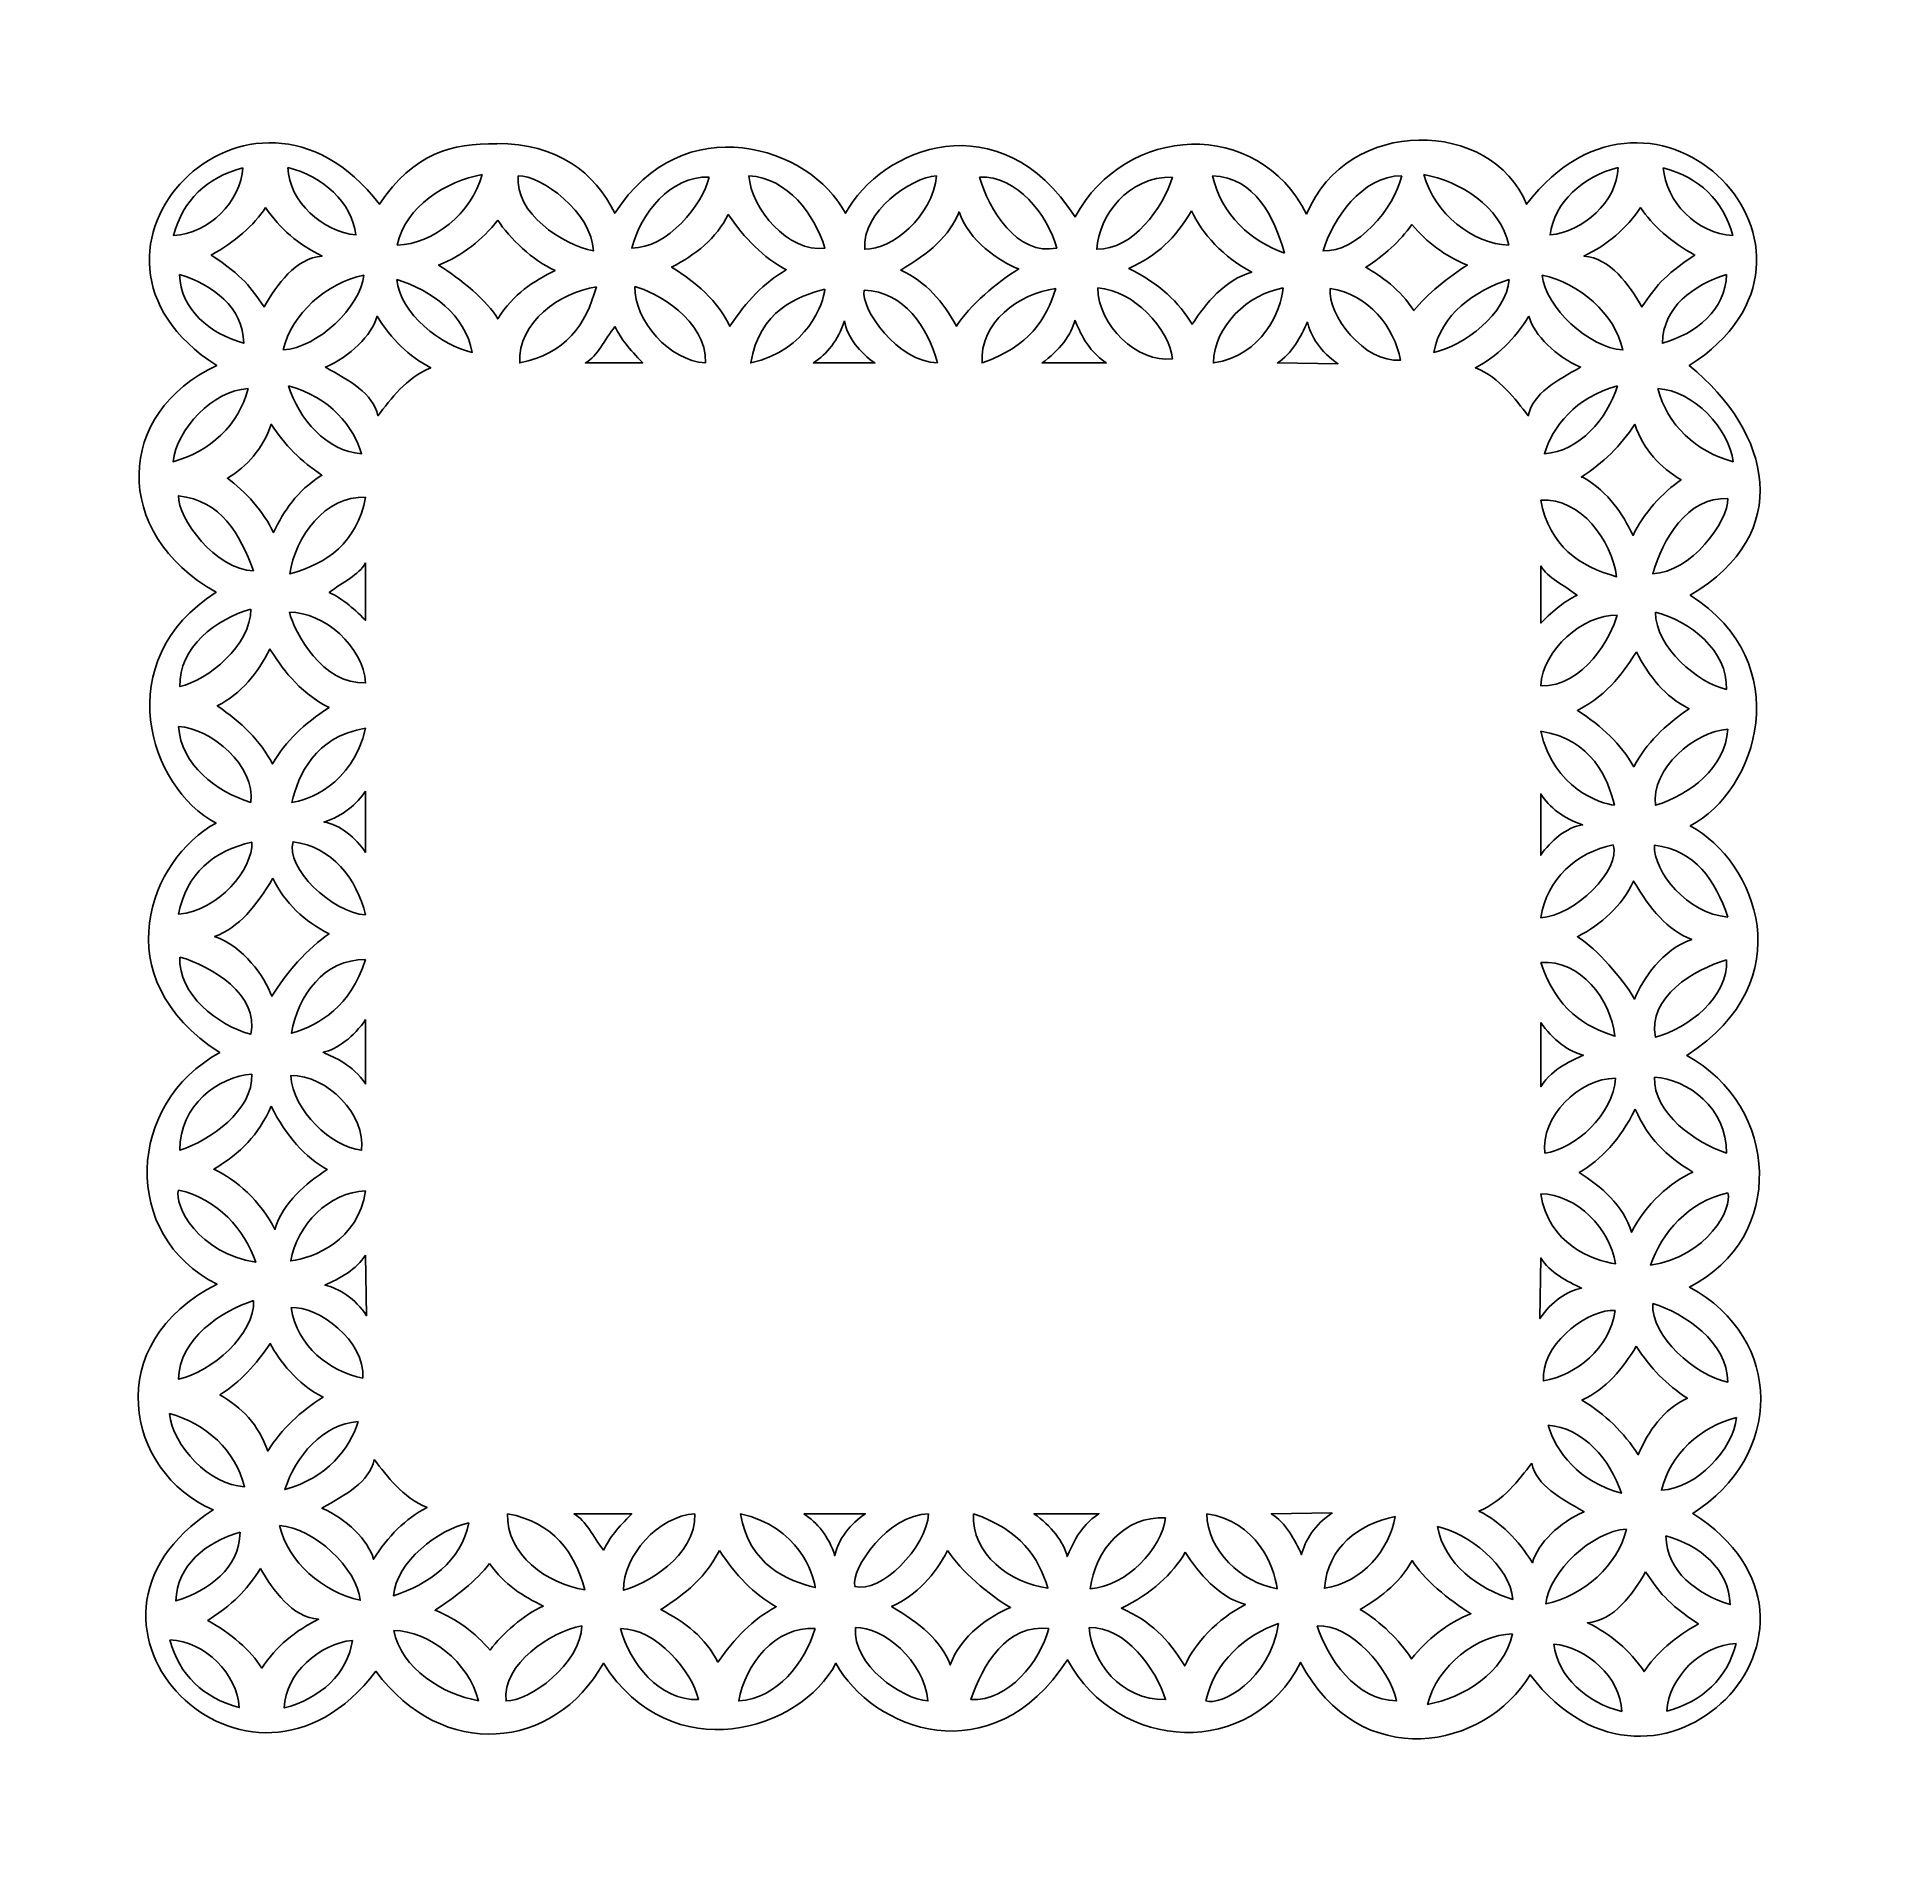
# Model space of a CAD drawing. Header units: centimetres. Extents: x -2.59 to 6.45, y -3.4 to 5.5.
import ezdxf

# ---------------------------------------------------------------- set-up
doc = ezdxf.new("R2010")
doc.units = ezdxf.units.CM
doc.header["$MEASUREMENT"] = 0
doc.layers.add('Layer 1', color=7, linetype='Continuous')

msp = doc.modelspace()

# ---------------------------------------------------------------- linework, layer by layer
at = {"layer": 'Layer 1', "color": 212}
for points, knots in [([(3.67033, 4.62652), (3.42943, 5.10489), (2.7777, 5.072), (2.52849, 4.61329), (2.52849, 4.61329), (2.15888, 5.18806), (1.57246, 4.95667), (1.39657, 4.63065), (1.39657, 4.63065), (1.22203, 4.96397), (0.59424, 5.15796), (0.25886, 4.63065), (0.25886, 4.63065), (0.16307, 4.83197), (-0.02603, 4.97539), (-0.32322, 4.97461), (-0.32322, 4.97461), (-0.32321, 4.97405), (-0.32323, 4.97352), (-0.32322, 4.97296), (-0.32322, 4.97296), (-0.54544, 4.97556), (-0.73247, 4.92834), (-0.902, 4.6753), (-0.902, 4.6753), (-1.53024, 5.50171), (-2.57469, 4.43744), (-1.70402, 3.8799), (-1.70402, 3.8799), (-2.20301, 3.64926), (-2.22611, 3.05469), (-1.70733, 2.76204), (-1.70733, 2.76204), (-2.23464, 2.42666), (-2.04065, 1.79887), (-1.70733, 1.62433), (-1.70733, 1.62433), (-2.03335, 1.44844), (-2.26391, 0.86202), (-1.68914, 0.49241), (-1.68914, 0.49241), (-2.14785, 0.2432), (-2.18074, -0.40853), (-1.70237, -0.64943), (-1.70237, -0.64943), (-2.27892, -0.93827), (-2.15491, -1.57613), (-1.72139, -1.76233), (-1.72139, -1.76233), (-2.59206, -2.31988), (-1.54761, -3.38415), (-0.91937, -2.55773), (-0.91937, -2.55773), (-0.59066, -3.00242), (-0.04172, -2.9514), (0.20263, -2.51887), (0.20263, -2.51887), (0.54061, -3.04619), (1.17354, -2.85219), (1.34943, -2.51887), (1.34943, -2.51887), (1.52668, -2.84489), (2.11797, -3.07628), (2.49045, -2.50151), (2.49045, -2.50151), (2.74159, -2.96022), (3.39779, -2.99311), (3.64056, -2.51474), (3.64056, -2.51474), (3.93094, -3.06627), (4.55399, -2.94489), (4.77248, -2.5751), (4.77248, -2.5751), (5.40072, -3.40151), (6.44517, -2.33724), (5.5745, -1.7797), (5.5745, -1.7797), (6.01831, -1.49919), (6.02976, -0.92029), (5.55796, -0.66349), (5.55796, -0.66349), (6.03633, -0.42259), (6.00344, 0.22914), (5.54473, 0.47835), (5.54473, 0.47835), (6.1195, 0.84796), (5.88811, 1.43438), (5.56209, 1.61027), (5.56209, 1.61027), (5.89541, 1.78481), (6.0894, 2.4126), (5.56209, 2.74798), (5.56209, 2.74798), (6.07896, 3.05274), (5.96185, 3.54984), (5.55713, 3.8799), (5.55713, 3.8799), (6.4278, 4.43745), (5.38335, 5.50172), (4.75511, 4.6753), (4.75511, 4.6753), (4.58454, 5.09783), (3.87056, 5.11382), (3.67032, 4.62652), (3.67032, 4.62652), (3.67032, 4.62652), (3.67033, 4.62652), (3.67033, 4.62652)], [0, 0, 0, 0, 0.0357143, 0.0357143, 0.0357143, 0.0357143, 0.0714286, 0.0714286, 0.0714286, 0.0714286, 0.1071429, 0.1071429, 0.1071429, 0.1071429, 0.1428571, 0.1428571, 0.1428571, 0.1428571, 0.1785714, 0.1785714, 0.1785714, 0.1785714, 0.2142857, 0.2142857, 0.2142857, 0.2142857, 0.25, 0.25, 0.25, 0.25, 0.2857143, 0.2857143, 0.2857143, 0.2857143, 0.3214286, 0.3214286, 0.3214286, 0.3214286, 0.3571429, 0.3571429, 0.3571429, 0.3571429, 0.3928571, 0.3928571, 0.3928571, 0.3928571, 0.4285714, 0.4285714, 0.4285714, 0.4285714, 0.4642857, 0.4642857, 0.4642857, 0.4642857, 0.5, 0.5, 0.5, 0.5, 0.5357143, 0.5357143, 0.5357143, 0.5357143, 0.5714286, 0.5714286, 0.5714286, 0.5714286, 0.6071429, 0.6071429, 0.6071429, 0.6071429, 0.6428571, 0.6428571, 0.6428571, 0.6428571, 0.6785714, 0.6785714, 0.6785714, 0.6785714, 0.7142857, 0.7142857, 0.7142857, 0.7142857, 0.75, 0.75, 0.75, 0.75, 0.7857143, 0.7857143, 0.7857143, 0.7857143, 0.8214286, 0.8214286, 0.8214286, 0.8214286, 0.8571429, 0.8571429, 0.8571429, 0.8571429, 0.8928571, 0.8928571, 0.8928571, 0.8928571, 0.9285714, 0.9285714, 0.9285714, 0.9285714, 1, 1, 1, 1]), ([(-1.57504, 4.85555), (-1.58615, 4.68968), (-1.74158, 4.52935), (-1.91734, 4.52151), (-1.91734, 4.52151), (-1.87007, 4.6971), (-1.75389, 4.80617), (-1.57504, 4.85555)], [0, 0, 0, 0, 0.3333333, 0.3333333, 0.3333333, 0.3333333, 1, 1, 1, 1]), ([(-1.35345, 4.85637), (-1.17907, 4.81302), (-1.03828, 4.68523), (-1.01776, 4.52399), (-1.01776, 4.52399), (-1.17969, 4.54033), (-1.34839, 4.68632), (-1.35345, 4.85637)], [0, 0, 0, 0, 0.3333333, 0.3333333, 0.3333333, 0.3333333, 1, 1, 1, 1]), ([(-0.39599, 4.82165), (-0.44476, 4.63041), (-0.63877, 4.47823), (-0.81353, 4.47438), (-0.81353, 4.47438), (-0.77605, 4.66392), (-0.57165, 4.79004), (-0.39599, 4.82165)], [0, 0, 0, 0, 0.3333333, 0.3333333, 0.3333333, 0.3333333, 1, 1, 1, 1]), ([(-0.2174, 4.81586), (-0.10652, 4.8206), (0.14838, 4.63335), (0.15302, 4.44544), (0.15302, 4.44544), (0.00087, 4.47585), (-0.23739, 4.63267), (-0.2174, 4.81586)], [0, 0, 0, 0, 0.3333333, 0.3333333, 0.3333333, 0.3333333, 1, 1, 1, 1]), ([(0.72353, 4.80925), (0.69401, 4.67229), (0.51721, 4.4576), (0.34237, 4.4595), (0.34237, 4.4595), (0.38769, 4.62828), (0.5317, 4.81624), (0.72353, 4.80925)], [0, 0, 0, 0, 0.3333333, 0.3333333, 0.3333333, 0.3333333, 1, 1, 1, 1]), ([(0.92031, 4.81586), (1.1119, 4.80294), (1.24134, 4.62944), (1.29486, 4.4595), (1.29486, 4.4595), (1.1164, 4.43388), (0.92912, 4.65522), (0.92031, 4.81586)], [0, 0, 0, 0, 0.3333333, 0.3333333, 0.3333333, 0.3333333, 1, 1, 1, 1]), ([(1.84553, 4.81586), (1.82636, 4.61557), (1.62443, 4.44974), (1.49165, 4.45371), (1.49165, 4.45371), (1.47674, 4.63955), (1.7189, 4.80678), (1.84553, 4.81586)], [0, 0, 0, 0, 0.3333333, 0.3333333, 0.3333333, 0.3333333, 1, 1, 1, 1]), ([(2.0572, 4.80925), (2.24181, 4.81875), (2.3935, 4.6217), (2.43836, 4.4595), (2.43836, 4.4595), (2.24235, 4.418), (2.10275, 4.65186), (2.0572, 4.80925)], [0, 0, 0, 0, 0.3333333, 0.3333333, 0.3333333, 0.3333333, 1, 1, 1, 1]), ([(3.0097, 4.80925), (2.96174, 4.65895), (2.81401, 4.4492), (2.63515, 4.45372), (2.63515, 4.45372), (2.64645, 4.61917), (2.78861, 4.81253), (3.0097, 4.80925)], [0, 0, 0, 0, 0.3333333, 0.3333333, 0.3333333, 0.3333333, 1, 1, 1, 1]), ([(3.56201, 4.4347), (3.40228, 4.48805), (3.24828, 4.62412), (3.20648, 4.81587), (3.20648, 4.81587), (3.41748, 4.80696), (3.5088, 4.61378), (3.56201, 4.4347)], [0, 0, 0, 0, 0.3333333, 0.3333333, 0.3333333, 0.3333333, 1, 1, 1, 1]), ([(4.13914, 4.81586), (4.10355, 4.65332), (3.9157, 4.43791), (3.75136, 4.44544), (3.75136, 4.44544), (3.80075, 4.60247), (3.93995, 4.81344), (4.13914, 4.81586)], [0, 0, 0, 0, 0.3333333, 0.3333333, 0.3333333, 0.3333333, 1, 1, 1, 1]), ([(4.2491, 4.82165), (4.42476, 4.79005), (4.62916, 4.66392), (4.66665, 4.47438), (4.66665, 4.47438), (4.49188, 4.47822), (4.29788, 4.63041), (4.2491, 4.82165)], [0, 0, 0, 0, 0.3333333, 0.3333333, 0.3333333, 0.3333333, 1, 1, 1, 1]), ([(5.20656, 4.85637), (5.2015, 4.68631), (5.0328, 4.54033), (4.87087, 4.52399), (4.87087, 4.52399), (4.89139, 4.68524), (5.03218, 4.81303), (5.20656, 4.85637)], [0, 0, 0, 0, 0.3333333, 0.3333333, 0.3333333, 0.3333333, 1, 1, 1, 1]), ([(5.42898, 4.85555), (5.60784, 4.80618), (5.72402, 4.6971), (5.77128, 4.52151), (5.77128, 4.52151), (5.59551, 4.52934), (5.44009, 4.68967), (5.42898, 4.85555)], [0, 0, 0, 0, 0.3333333, 0.3333333, 0.3333333, 0.3333333, 1, 1, 1, 1]), ([(-1.46342, 4.65959), (-1.39319, 4.55345), (-1.30036, 4.47643), (-1.18478, 4.41981), (-1.18478, 4.41981), (-1.314, 4.41118), (-1.40859, 4.27723), (-1.47086, 4.16928), (-1.47086, 4.16928), (-1.5375, 4.26597), (-1.57185, 4.31952), (-1.73131, 4.42477), (-1.73131, 4.42477), (-1.61722, 4.48734), (-1.51824, 4.57233), (-1.46342, 4.65959)], [0, 0, 0, 0, 0.2, 0.2, 0.2, 0.2, 0.4, 0.4, 0.4, 0.4, 0.6, 0.6, 0.6, 0.6, 1, 1, 1, 1]), ([(0.81861, 4.62486), (0.89868, 4.50685), (0.99095, 4.41281), (1.10469, 4.35201), (1.10469, 4.35201), (0.99018, 4.28529), (0.90952, 4.19945), (0.82688, 4.0742), (0.82688, 4.0742), (0.7462, 4.23198), (0.62392, 4.30965), (0.53915, 4.36524), (0.53915, 4.36524), (0.65752, 4.42657), (0.75891, 4.50487), (0.81862, 4.62486), (0.81862, 4.62486), (0.81862, 4.62486), (0.81861, 4.62486), (0.81861, 4.62486)], [0, 0, 0, 0, 0.1666667, 0.1666667, 0.1666667, 0.1666667, 0.3333333, 0.3333333, 0.3333333, 0.3333333, 0.5, 0.5, 0.5, 0.5, 0.6666667, 0.6666667, 0.6666667, 0.6666667, 1, 1, 1, 1]), ([(1.95632, 4.63809), (2.00536, 4.49428), (2.15291, 4.39408), (2.25067, 4.35614), (2.25067, 4.35614), (2.14709, 4.29463), (2.00568, 4.17336), (1.94309, 4.07419), (1.94309, 4.07419), (1.8796, 4.19475), (1.79453, 4.29197), (1.66858, 4.35118), (1.66858, 4.35118), (1.80726, 4.43392), (1.91004, 4.51623), (1.95631, 4.63809), (1.95631, 4.63809), (1.95631, 4.63809), (1.95632, 4.63809), (1.95632, 4.63809)], [0, 0, 0, 0, 0.1666667, 0.1666667, 0.1666667, 0.1666667, 0.3333333, 0.3333333, 0.3333333, 0.3333333, 0.5, 0.5, 0.5, 0.5, 0.6666667, 0.6666667, 0.6666667, 0.6666667, 1, 1, 1, 1]), ([(3.10313, 4.64306), (3.15099, 4.53445), (3.26229, 4.41022), (3.39996, 4.34127), (3.39996, 4.34127), (3.26756, 4.30207), (3.17277, 4.18768), (3.10561, 4.0833), (3.10561, 4.0833), (3.04326, 4.19073), (2.94228, 4.28579), (2.79307, 4.35863), (2.79307, 4.35863), (2.93833, 4.42523), (3.01934, 4.50623), (3.10313, 4.64306)], [0, 0, 0, 0, 0.2, 0.2, 0.2, 0.2, 0.4, 0.4, 0.4, 0.4, 0.6, 0.6, 0.6, 0.6, 1, 1, 1, 1]), ([(5.31736, 4.65959), (5.37218, 4.57233), (5.47034, 4.48734), (5.58443, 4.42477), (5.58443, 4.42477), (5.42497, 4.31952), (5.39062, 4.26597), (5.32398, 4.16928), (5.32398, 4.16928), (5.26171, 4.27723), (5.16712, 4.41118), (5.0379, 4.41981), (5.0379, 4.41981), (5.15348, 4.47642), (5.24714, 4.55345), (5.31737, 4.65959), (5.31737, 4.65959), (5.31737, 4.65959), (5.31736, 4.65959), (5.31736, 4.65959)], [0, 0, 0, 0, 0.1666667, 0.1666667, 0.1666667, 0.1666667, 0.3333333, 0.3333333, 0.3333333, 0.3333333, 0.5, 0.5, 0.5, 0.5, 0.6666667, 0.6666667, 0.6666667, 0.6666667, 1, 1, 1, 1]), ([(-0.31827, 4.59675), (-0.26214, 4.50897), (-0.14369, 4.39618), (-0.0355, 4.3487), (-0.0355, 4.3487), (-0.14352, 4.29493), (-0.23854, 4.23651), (-0.31827, 4.10975), (-0.31827, 4.10975), (-0.36489, 4.19577), (-0.50365, 4.30969), (-0.61014, 4.37516), (-0.61014, 4.37516), (-0.49099, 4.42311), (-0.39514, 4.49913), (-0.31827, 4.59675)], [0, 0, 0, 0, 0.2, 0.2, 0.2, 0.2, 0.4, 0.4, 0.4, 0.4, 0.6, 0.6, 0.6, 0.6, 1, 1, 1, 1]), ([(4.18957, 4.57525), (4.2633, 4.48787), (4.35292, 4.41956), (4.46325, 4.37516), (4.46325, 4.37516), (4.37314, 4.31975), (4.26041, 4.22957), (4.19949, 4.15109), (4.19949, 4.15109), (4.13286, 4.25503), (4.03492, 4.32355), (3.96219, 4.36441), (3.96219, 4.36441), (4.05423, 4.42351), (4.12846, 4.49165), (4.18956, 4.57525), (4.18956, 4.57525), (4.18956, 4.57525), (4.18957, 4.57525), (4.18957, 4.57525)], [0, 0, 0, 0, 0.1666667, 0.1666667, 0.1666667, 0.1666667, 0.3333333, 0.3333333, 0.3333333, 0.3333333, 0.5, 0.5, 0.5, 0.5, 0.6666667, 0.6666667, 0.6666667, 0.6666667, 1, 1, 1, 1]), ([(-1.88758, 4.32969), (-1.72338, 4.27637), (-1.57312, 4.16901), (-1.57091, 3.98987), (-1.57091, 3.98987), (-1.74001, 4.03835), (-1.88147, 4.15429), (-1.88758, 4.32969)], [0, 0, 0, 0, 0.3333333, 0.3333333, 0.3333333, 0.3333333, 1, 1, 1, 1]), ([(-0.9789, 4.32638), (-0.99621, 4.16604), (-1.20477, 3.96975), (-1.37578, 3.95679), (-1.37578, 3.95679), (-1.33403, 4.13771), (-1.1654, 4.28433), (-0.9789, 4.32638)], [0, 0, 0, 0, 0.3333333, 0.3333333, 0.3333333, 0.3333333, 1, 1, 1, 1]), ([(-0.81519, 4.30406), (-0.64284, 4.24914), (-0.48033, 4.13338), (-0.44395, 3.94522), (-0.44395, 3.94522), (-0.59327, 3.97681), (-0.80321, 4.13695), (-0.81519, 4.30406)], [0, 0, 0, 0, 0.3333333, 0.3333333, 0.3333333, 0.3333333, 1, 1, 1, 1]), ([(0.1679, 4.26768), (0.11697, 4.08306), (0.01688, 3.93703), (-0.20996, 3.89313), (-0.20996, 3.89313), (-0.21905, 4.0935), (-0.0132, 4.24113), (0.1679, 4.26768)], [0, 0, 0, 0, 0.3333333, 0.3333333, 0.3333333, 0.3333333, 1, 1, 1, 1]), ([(0.35725, 4.27016), (0.45744, 4.24374), (0.71436, 4.10667), (0.70534, 3.89313), (0.70534, 3.89313), (0.52791, 3.90414), (0.35554, 4.09904), (0.35725, 4.27016)], [0, 0, 0, 0, 0.3333333, 0.3333333, 0.3333333, 0.3333333, 1, 1, 1, 1]), ([(1.29486, 4.25693), (1.28722, 4.18644), (1.21238, 3.95884), (0.9294, 3.89313), (0.9294, 3.89313), (0.97007, 4.14754), (1.16224, 4.22357), (1.29486, 4.25693)], [0, 0, 0, 0, 0.3333333, 0.3333333, 0.3333333, 0.3333333, 1, 1, 1, 1]), ([(1.84966, 3.89313), (1.65499, 3.89653), (1.46711, 4.16266), (1.48917, 4.25114), (1.48917, 4.25114), (1.68594, 4.24489), (1.80273, 4.07028), (1.84966, 3.89313)], [0, 0, 0, 0, 0.3333333, 0.3333333, 0.3333333, 0.3333333, 1, 1, 1, 1]), ([(2.4334, 4.25941), (2.38636, 4.10947), (2.30345, 3.97301), (2.0696, 3.89313), (2.0696, 3.89313), (2.05678, 4.09103), (2.25059, 4.23671), (2.4334, 4.25941)], [0, 0, 0, 0, 0.3333333, 0.3333333, 0.3333333, 0.3333333, 1, 1, 1, 1]), ([(2.64093, 4.26272), (2.81727, 4.2529), (2.99193, 4.06009), (3.00969, 3.9138), (3.00969, 3.9138), (2.83512, 3.89109), (2.64011, 4.08038), (2.64093, 4.26272)], [0, 0, 0, 0, 0.3333333, 0.3333333, 0.3333333, 0.3333333, 1, 1, 1, 1]), ([(3.5554, 4.26272), (3.54125, 4.1485), (3.45565, 3.93027), (3.21061, 3.89313), (3.21061, 3.89313), (3.21467, 4.0732), (3.37966, 4.23323), (3.5554, 4.26272)], [0, 0, 0, 0, 0.3333333, 0.3333333, 0.3333333, 0.3333333, 1, 1, 1, 1]), ([(3.78608, 4.26024), (3.9779, 4.23159), (4.1022, 4.06797), (4.13335, 3.90719), (4.13335, 3.90719), (3.95048, 3.89216), (3.77523, 4.1311), (3.78608, 4.26024)], [0, 0, 0, 0, 0.3333333, 0.3333333, 0.3333333, 0.3333333, 1, 1, 1, 1]), ([(4.66913, 4.30406), (4.65715, 4.13695), (4.44638, 3.97681), (4.29706, 3.94522), (4.29706, 3.94522), (4.33345, 4.13338), (4.49678, 4.24914), (4.66913, 4.30406)], [0, 0, 0, 0, 0.3333333, 0.3333333, 0.3333333, 0.3333333, 1, 1, 1, 1]), ([(4.83201, 4.32638), (5.0185, 4.28433), (5.18796, 4.13771), (5.22971, 3.95679), (5.22971, 3.95679), (5.0587, 3.96975), (4.84932, 4.16604), (4.83201, 4.32638)], [0, 0, 0, 0, 0.3333333, 0.3333333, 0.3333333, 0.3333333, 1, 1, 1, 1]), ([(5.74152, 4.32969), (5.73541, 4.15428), (5.59395, 4.03834), (5.42485, 3.98987), (5.42485, 3.98987), (5.42707, 4.16901), (5.57732, 4.27637), (5.74152, 4.32969)], [0, 0, 0, 0, 0.3333333, 0.3333333, 0.3333333, 0.3333333, 1, 1, 1, 1]), ([(-0.91358, 4.12298), (-0.84222, 4.01109), (-0.75618, 3.92325), (-0.649, 3.86915), (-0.649, 3.86915), (-0.77186, 3.81901), (-0.84348, 3.71451), (-0.90945, 3.63268), (-0.90945, 3.63268), (-0.93439, 3.74564), (-1.04845, 3.80311), (-1.16825, 3.87246), (-1.16825, 3.87246), (-1.04814, 3.9234), (-0.93863, 4.02952), (-0.91359, 4.12299), (-0.91359, 4.12299), (-0.91359, 4.12299), (-0.91358, 4.12298), (-0.91358, 4.12298)], [0, 0, 0, 0, 0.1666667, 0.1666667, 0.1666667, 0.1666667, 0.3333333, 0.3333333, 0.3333333, 0.3333333, 0.5, 0.5, 0.5, 0.5, 0.6666667, 0.6666667, 0.6666667, 0.6666667, 1, 1, 1, 1]), ([(0.25968, 4.07254), (0.29244, 4.00592), (0.32698, 3.96521), (0.39693, 3.89312), (0.39693, 3.89312), (0.39693, 3.89312), (0.11416, 3.89312), (0.11416, 3.89312), (0.11416, 3.89312), (0.17509, 3.92714), (0.2075, 4.00644), (0.25968, 4.07254)], [0, 0, 0, 0, 0.25, 0.25, 0.25, 0.25, 0.5, 0.5, 0.5, 0.5, 1, 1, 1, 1]), ([(1.3916, 4.09983), (1.40286, 4.02073), (1.47133, 3.94034), (1.54126, 3.89312), (1.54126, 3.89312), (1.54126, 3.89312), (1.23864, 3.89312), (1.23864, 3.89312), (1.23864, 3.89312), (1.30426, 3.93731), (1.36109, 4.00456), (1.3916, 4.09983)], [0, 0, 0, 0, 0.25, 0.25, 0.25, 0.25, 0.5, 0.5, 0.5, 0.5, 1, 1, 1, 1]), ([(2.52683, 4.10397), (2.55651, 4.04329), (2.58322, 3.96008), (2.68227, 3.89313), (2.68227, 3.89313), (2.68227, 3.89313), (2.3656, 3.89313), (2.3656, 3.89313), (2.3656, 3.89313), (2.4492, 3.95001), (2.51345, 4.03562), (2.52683, 4.10397)], [0, 0, 0, 0, 0.25, 0.25, 0.25, 0.25, 0.5, 0.5, 0.5, 0.5, 1, 1, 1, 1]), ([(3.67446, 4.09487), (3.68889, 4.02683), (3.74019, 3.94503), (3.82494, 3.88899), (3.82494, 3.88899), (3.82494, 3.88899), (3.52646, 3.89312), (3.52646, 3.89312), (3.52646, 3.89312), (3.59697, 3.93662), (3.64312, 4.02399), (3.67446, 4.09486), (3.67446, 4.09486), (3.67446, 4.09486), (3.67446, 4.09487), (3.67446, 4.09487)], [0, 0, 0, 0, 0.2, 0.2, 0.2, 0.2, 0.4, 0.4, 0.4, 0.4, 0.6, 0.6, 0.6, 0.6, 1, 1, 1, 1]), ([(4.76669, 4.12298), (4.79173, 4.02951), (4.90124, 3.9234), (5.02135, 3.87245), (5.02135, 3.87245), (4.90156, 3.8031), (4.78833, 3.74564), (4.76338, 3.63267), (4.76338, 3.63267), (4.69741, 3.7145), (4.62579, 3.819), (4.50293, 3.86914), (4.50293, 3.86914), (4.61012, 3.92324), (4.69532, 4.01109), (4.76669, 4.12297), (4.76669, 4.12297), (4.76669, 4.12297), (4.76669, 4.12298), (4.76669, 4.12298)], [0, 0, 0, 0, 0.1666667, 0.1666667, 0.1666667, 0.1666667, 0.3333333, 0.3333333, 0.3333333, 0.3333333, 0.5, 0.5, 0.5, 0.5, 0.6666667, 0.6666667, 0.6666667, 0.6666667, 1, 1, 1, 1]), ([(-1.54941, 3.76662), (-1.59405, 3.58851), (-1.73811, 3.4535), (-1.919, 3.40613), (-1.919, 3.40613), (-1.90211, 3.56638), (-1.72343, 3.75716), (-1.54941, 3.76662)], [0, 0, 0, 0, 0.3333333, 0.3333333, 0.3333333, 0.3333333, 1, 1, 1, 1]), ([(-1.35097, 3.78068), (-1.14209, 3.72309), (-1.02898, 3.5774), (-0.98965, 3.44499), (-0.98965, 3.44499), (-1.16467, 3.45874), (-1.2975, 3.6152), (-1.35097, 3.78068)], [0, 0, 0, 0, 0.3333333, 0.3333333, 0.3333333, 0.3333333, 1, 1, 1, 1]), ([(5.20408, 3.78068), (5.1506, 3.6152), (5.01778, 3.45874), (4.84276, 3.44499), (4.84276, 3.44499), (4.88209, 3.5774), (4.9952, 3.72309), (5.20408, 3.78068)], [0, 0, 0, 0, 0.3333333, 0.3333333, 0.3333333, 0.3333333, 1, 1, 1, 1]), ([(5.40252, 3.76662), (5.57654, 3.75716), (5.75605, 3.56638), (5.77294, 3.40613), (5.77294, 3.40613), (5.59204, 3.45351), (5.44716, 3.58852), (5.40252, 3.76662)], [0, 0, 0, 0, 0.3333333, 0.3333333, 0.3333333, 0.3333333, 1, 1, 1, 1]), ([(-1.4353, 3.59051), (-1.36996, 3.4894), (-1.2869, 3.40634), (-1.1856, 3.33916), (-1.1856, 3.33916), (-1.31276, 3.25935), (-1.3707, 3.16456), (-1.42455, 3.05639), (-1.42455, 3.05639), (-1.46813, 3.15569), (-1.56721, 3.26379), (-1.6511, 3.32428), (-1.6511, 3.32428), (-1.55385, 3.38465), (-1.47686, 3.46778), (-1.4353, 3.59052), (-1.4353, 3.59052), (-1.4353, 3.59052), (-1.4353, 3.59051), (-1.4353, 3.59051)], [0, 0, 0, 0, 0.1666667, 0.1666667, 0.1666667, 0.1666667, 0.3333333, 0.3333333, 0.3333333, 0.3333333, 0.5, 0.5, 0.5, 0.5, 0.6666667, 0.6666667, 0.6666667, 0.6666667, 1, 1, 1, 1]), ([(5.28842, 3.59051), (5.33168, 3.46276), (5.41373, 3.37777), (5.51662, 3.31683), (5.51662, 3.31683), (5.43073, 3.25802), (5.32552, 3.1457), (5.28015, 3.04232), (5.28015, 3.04232), (5.2252, 3.1527), (5.1656, 3.24924), (5.03293, 3.33005), (5.03293, 3.33005), (5.03293, 3.33005), (5.02466, 3.33005), (5.02466, 3.33005), (5.02466, 3.33005), (5.13247, 3.39879), (5.22004, 3.48471), (5.28842, 3.5905), (5.28842, 3.5905), (5.28842, 3.5905), (5.28842, 3.59051), (5.28842, 3.59051)], [0, 0, 0, 0, 0.1428571, 0.1428571, 0.1428571, 0.1428571, 0.2857143, 0.2857143, 0.2857143, 0.2857143, 0.4285714, 0.4285714, 0.4285714, 0.4285714, 0.5714286, 0.5714286, 0.5714286, 0.5714286, 0.7142857, 0.7142857, 0.7142857, 0.7142857, 1, 1, 1, 1]), ([(-1.52212, 2.86786), (-1.71002, 2.8725), (-1.89728, 3.1274), (-1.89254, 3.23828), (-1.89254, 3.23828), (-1.67945, 3.21193), (-1.59231, 3.05201), (-1.52212, 2.86786)], [0, 0, 0, 0, 0.3333333, 0.3333333, 0.3333333, 0.3333333, 1, 1, 1, 1]), ([(-0.9698, 3.23084), (-1.0137, 3.004), (-1.1589, 2.90392), (-1.34352, 2.85298), (-1.34352, 2.85298), (-1.31697, 3.03407), (-1.17016, 3.23993), (-0.9698, 3.23084)], [0, 0, 0, 0, 0.3333333, 0.3333333, 0.3333333, 0.3333333, 1, 1, 1, 1]), ([(4.82457, 3.21678), (5.02494, 3.22587), (5.17257, 3.02002), (5.19912, 2.83892), (5.19912, 2.83892), (5.0145, 2.88985), (4.86847, 2.98994), (4.82457, 3.21678)], [0, 0, 0, 0, 0.3333333, 0.3333333, 0.3333333, 0.3333333, 1, 1, 1, 1]), ([(5.7473, 3.22423), (5.75204, 3.11335), (5.56479, 2.85846), (5.37688, 2.85381), (5.37688, 2.85381), (5.4249, 3.02044), (5.54641, 3.23363), (5.7473, 3.22423)], [0, 0, 0, 0, 0.3333333, 0.3333333, 0.3333333, 0.3333333, 1, 1, 1, 1]), ([(-0.9698, 2.90672), (-0.9698, 2.90672), (-0.9698, 2.62395), (-0.9698, 2.62395), (-0.9698, 2.62395), (-1.04189, 2.6939), (-1.08259, 2.72844), (-1.14922, 2.7612), (-1.14922, 2.7612), (-1.08312, 2.81338), (-1.00382, 2.8458), (-0.9698, 2.90672)], [0, 0, 0, 0, 0.25, 0.25, 0.25, 0.25, 0.5, 0.5, 0.5, 0.5, 1, 1, 1, 1]), ([(4.82457, 2.89267), (4.85859, 2.83174), (4.93789, 2.79933), (5.00399, 2.74715), (5.00399, 2.74715), (4.93737, 2.71439), (4.89666, 2.67985), (4.82457, 2.6099), (4.82457, 2.6099), (4.82457, 2.6099), (4.82457, 2.89267), (4.82457, 2.89267)], [0, 0, 0, 0, 0.25, 0.25, 0.25, 0.25, 0.5, 0.5, 0.5, 0.5, 1, 1, 1, 1]), ([(-1.53618, 2.67852), (-1.53427, 2.50368), (-1.74897, 2.32688), (-1.88593, 2.29735), (-1.88593, 2.29735), (-1.89293, 2.48918), (-1.70496, 2.63319), (-1.53618, 2.67852)], [0, 0, 0, 0, 0.3333333, 0.3333333, 0.3333333, 0.3333333, 1, 1, 1, 1]), ([(-1.34601, 2.66364), (-1.17489, 2.66535), (-0.98081, 2.49298), (-0.96981, 2.31555), (-0.96981, 2.31555), (-1.18335, 2.30653), (-1.31959, 2.56346), (-1.34601, 2.66364)], [0, 0, 0, 0, 0.3333333, 0.3333333, 0.3333333, 0.3333333, 1, 1, 1, 1]), ([(5.2016, 2.64958), (5.17518, 2.54939), (5.03811, 2.29247), (4.82457, 2.30149), (4.82457, 2.30149), (4.83558, 2.47892), (5.03048, 2.65129), (5.2016, 2.64958)], [0, 0, 0, 0, 0.3333333, 0.3333333, 0.3333333, 0.3333333, 1, 1, 1, 1]), ([(5.39095, 2.66447), (5.55973, 2.61915), (5.74769, 2.47514), (5.74069, 2.2833), (5.74069, 2.2833), (5.60373, 2.31283), (5.38905, 2.48962), (5.39095, 2.66447)], [0, 0, 0, 0, 0.3333333, 0.3333333, 0.3333333, 0.3333333, 1, 1, 1, 1]), ([(-1.44192, 2.48174), (-1.38633, 2.39697), (-1.30783, 2.27468), (-1.15005, 2.19401), (-1.15005, 2.19401), (-1.2753, 2.11137), (-1.36197, 2.03071), (-1.42869, 1.9162), (-1.42869, 1.9162), (-1.4895, 2.02994), (-1.58353, 2.12221), (-1.70154, 2.20228), (-1.70154, 2.20228), (-1.58155, 2.26199), (-1.50325, 2.36338), (-1.44192, 2.48175), (-1.44192, 2.48175), (-1.44192, 2.48175), (-1.44192, 2.48174), (-1.44192, 2.48174)], [0, 0, 0, 0, 0.1666667, 0.1666667, 0.1666667, 0.1666667, 0.3333333, 0.3333333, 0.3333333, 0.3333333, 0.5, 0.5, 0.5, 0.5, 0.6666667, 0.6666667, 0.6666667, 0.6666667, 1, 1, 1, 1]), ([(5.29669, 2.46768), (5.35802, 2.34931), (5.43632, 2.24792), (5.55631, 2.18821), (5.55631, 2.18821), (5.4383, 2.10814), (5.34426, 2.01587), (5.28346, 1.90213), (5.28346, 1.90213), (5.21674, 2.01664), (5.1309, 2.0973), (5.00565, 2.17994), (5.00565, 2.17994), (5.16343, 2.26061), (5.2411, 2.3829), (5.29669, 2.46767), (5.29669, 2.46767), (5.29669, 2.46767), (5.29669, 2.46768), (5.29669, 2.46768)], [0, 0, 0, 0, 0.1666667, 0.1666667, 0.1666667, 0.1666667, 0.3333333, 0.3333333, 0.3333333, 0.3333333, 0.5, 0.5, 0.5, 0.5, 0.6666667, 0.6666667, 0.6666667, 0.6666667, 1, 1, 1, 1]), ([(-1.89254, 2.10057), (-1.7319, 2.09176), (-1.51056, 1.90448), (-1.53618, 1.72602), (-1.53618, 1.72602), (-1.70612, 1.77954), (-1.87962, 1.90898), (-1.89254, 2.10057)], [0, 0, 0, 0, 0.3333333, 0.3333333, 0.3333333, 0.3333333, 1, 1, 1, 1]), ([(-0.9698, 2.09148), (-1.03551, 1.8085), (-1.26311, 1.73367), (-1.3336, 1.72602), (-1.3336, 1.72602), (-1.30024, 1.85863), (-1.22421, 2.0508), (-0.9698, 2.09148)], [0, 0, 0, 0, 0.3333333, 0.3333333, 0.3333333, 0.3333333, 1, 1, 1, 1]), ([(5.7473, 2.08652), (5.73438, 1.89493), (5.56088, 1.76549), (5.39094, 1.71197), (5.39094, 1.71197), (5.36532, 1.89043), (5.58666, 2.07771), (5.7473, 2.08652)], [0, 0, 0, 0, 0.3333333, 0.3333333, 0.3333333, 0.3333333, 1, 1, 1, 1]), ([(4.82457, 2.07742), (5.07898, 2.03675), (5.15501, 1.84458), (5.18837, 1.71196), (5.18837, 1.71196), (5.11788, 1.7196), (4.89028, 1.79444), (4.82457, 2.07742)], [0, 0, 0, 0, 0.3333333, 0.3333333, 0.3333333, 0.3333333, 1, 1, 1, 1]), ([(-0.9698, 1.78225), (-0.9698, 1.78225), (-0.9698, 1.47963), (-0.9698, 1.47963), (-0.9698, 1.47963), (-1.01702, 1.54956), (-1.09658, 1.61803), (-1.17568, 1.62928), (-1.17568, 1.62928), (-1.08041, 1.65979), (-1.014, 1.71662), (-0.9698, 1.78224), (-0.9698, 1.78224), (-0.9698, 1.78224), (-0.9698, 1.78225), (-0.9698, 1.78225)], [0, 0, 0, 0, 0.2, 0.2, 0.2, 0.2, 0.4, 0.4, 0.4, 0.4, 0.6, 0.6, 0.6, 0.6, 1, 1, 1, 1]), ([(4.82457, 1.76819), (4.86876, 1.70257), (4.93601, 1.64573), (5.03128, 1.61523), (5.03128, 1.61523), (4.95218, 1.60397), (4.87179, 1.5355), (4.82457, 1.46558), (4.82457, 1.46558), (4.82457, 1.46558), (4.82457, 1.7682), (4.82457, 1.7682), (4.82457, 1.7682), (4.82457, 1.7682), (4.82457, 1.76819), (4.82457, 1.76819)], [0, 0, 0, 0, 0.2, 0.2, 0.2, 0.2, 0.4, 0.4, 0.4, 0.4, 0.6, 0.6, 0.6, 0.6, 1, 1, 1, 1]), ([(-1.53039, 1.52924), (-1.52642, 1.39646), (-1.69224, 1.1937), (-1.89254, 1.17453), (-1.89254, 1.17453), (-1.85363, 1.37321), (-1.7198, 1.49062), (-1.53039, 1.52924)], [0, 0, 0, 0, 0.3333333, 0.3333333, 0.3333333, 0.3333333, 1, 1, 1, 1]), ([(-0.9698, 1.17122), (-1.13604, 1.18014), (-1.3681, 1.40834), (-1.32781, 1.53171), (-1.32781, 1.53171), (-1.13453, 1.5066), (-1.01458, 1.3516), (-0.9698, 1.17122)], [0, 0, 0, 0, 0.3333333, 0.3333333, 0.3333333, 0.3333333, 1, 1, 1, 1]), ([(5.18259, 1.51766), (5.22288, 1.39428), (4.99081, 1.16609), (4.82457, 1.15717), (4.82457, 1.15717), (4.85639, 1.34947), (5.00024, 1.47877), (5.18259, 1.51766)], [0, 0, 0, 0, 0.3333333, 0.3333333, 0.3333333, 0.3333333, 1, 1, 1, 1]), ([(5.7473, 1.16048), (5.54701, 1.17965), (5.38118, 1.3824), (5.38515, 1.51519), (5.38515, 1.51519), (5.59057, 1.4883), (5.68392, 1.34303), (5.7473, 1.16048)], [0, 0, 0, 0, 0.3333333, 0.3333333, 0.3333333, 0.3333333, 1, 1, 1, 1]), ([(-1.42704, 1.3523), (-1.36784, 1.22635), (-1.27062, 1.14128), (-1.15006, 1.07779), (-1.15006, 1.07779), (-1.24923, 1.0152), (-1.37049, 0.8738), (-1.43201, 0.77021), (-1.43201, 0.77021), (-1.46995, 0.86797), (-1.57098, 1.01552), (-1.71478, 1.06456), (-1.71478, 1.06456), (-1.59293, 1.11083), (-1.50979, 1.21362), (-1.42705, 1.35229), (-1.42705, 1.35229), (-1.42705, 1.35229), (-1.42704, 1.3523), (-1.42704, 1.3523)], [0, 0, 0, 0, 0.1666667, 0.1666667, 0.1666667, 0.1666667, 0.3333333, 0.3333333, 0.3333333, 0.3333333, 0.5, 0.5, 0.5, 0.5, 0.6666667, 0.6666667, 0.6666667, 0.6666667, 1, 1, 1, 1]), ([(5.28263, 1.33824), (5.36538, 1.19956), (5.44768, 1.09678), (5.56954, 1.05051), (5.56954, 1.05051), (5.42573, 1.00147), (5.32553, 0.85392), (5.28759, 0.75616), (5.28759, 0.75616), (5.22608, 0.85974), (5.10481, 1.00114), (5.00564, 1.06374), (5.00564, 1.06374), (5.1262, 1.12723), (5.22342, 1.21229), (5.28262, 1.33825), (5.28262, 1.33825), (5.28262, 1.33825), (5.28263, 1.33824), (5.28263, 1.33824)], [0, 0, 0, 0, 0.1666667, 0.1666667, 0.1666667, 0.1666667, 0.3333333, 0.3333333, 0.3333333, 0.3333333, 0.5, 0.5, 0.5, 0.5, 0.6666667, 0.6666667, 0.6666667, 0.6666667, 1, 1, 1, 1]), ([(-1.88592, 0.96369), (-1.72853, 0.91814), (-1.49467, 0.77854), (-1.53617, 0.58252), (-1.53617, 0.58252), (-1.69837, 0.62739), (-1.89541, 0.77908), (-1.88592, 0.96369)], [0, 0, 0, 0, 0.3333333, 0.3333333, 0.3333333, 0.3333333, 1, 1, 1, 1]), ([(-0.9698, 0.95129), (-1.04968, 0.71744), (-1.18614, 0.63453), (-1.33608, 0.58749), (-1.33608, 0.58749), (-1.30257, 0.77454), (-1.17635, 0.95391), (-0.9698, 0.95129)], [0, 0, 0, 0, 0.3333333, 0.3333333, 0.3333333, 0.3333333, 1, 1, 1, 1]), ([(4.82457, 0.93723), (5.02247, 0.95005), (5.16815, 0.75624), (5.19085, 0.57343), (5.19085, 0.57343), (5.04091, 0.62047), (4.90445, 0.70338), (4.82457, 0.93723)], [0, 0, 0, 0, 0.3333333, 0.3333333, 0.3333333, 0.3333333, 1, 1, 1, 1]), ([(5.74069, 0.94964), (5.75019, 0.76503), (5.55314, 0.61334), (5.39095, 0.56847), (5.39095, 0.56847), (5.34945, 0.76448), (5.58331, 0.90408), (5.74069, 0.94964)], [0, 0, 0, 0, 0.3333333, 0.3333333, 0.3333333, 0.3333333, 1, 1, 1, 1]), ([(-0.9698, 0.65529), (-0.9698, 0.65529), (-0.9698, 0.33779), (-0.9698, 0.33779), (-0.9698, 0.33779), (-1.03675, 0.43684), (-1.11914, 0.46437), (-1.17981, 0.49406), (-1.17981, 0.49406), (-1.11146, 0.50745), (-1.02668, 0.57169), (-0.9698, 0.65529)], [0, 0, 0, 0, 0.25, 0.25, 0.25, 0.25, 0.5, 0.5, 0.5, 0.5, 1, 1, 1, 1]), ([(4.82457, 0.64123), (4.88145, 0.55763), (4.96706, 0.49339), (5.03541, 0.48), (5.03541, 0.48), (4.97473, 0.45032), (4.89152, 0.42278), (4.82457, 0.32373), (4.82457, 0.32373), (4.82457, 0.32373), (4.82457, 0.64123), (4.82457, 0.64123)], [0, 0, 0, 0, 0.25, 0.25, 0.25, 0.25, 0.5, 0.5, 0.5, 0.5, 1, 1, 1, 1]), ([(-1.53039, 0.38574), (-1.52588, 0.20688), (-1.73563, 0.05915), (-1.88592, 0.01119), (-1.88592, 0.01119), (-1.8892, 0.23228), (-1.69584, 0.37444), (-1.53039, 0.38574)], [0, 0, 0, 0, 0.3333333, 0.3333333, 0.3333333, 0.3333333, 1, 1, 1, 1]), ([(-1.33939, 0.37995), (-1.15706, 0.38077), (-0.96776, 0.18576), (-0.99047, 0.01119), (-0.99047, 0.01119), (-1.13676, 0.02895), (-1.32957, 0.20361), (-1.33939, 0.37995)], [0, 0, 0, 0, 0.3333333, 0.3333333, 0.3333333, 0.3333333, 1, 1, 1, 1]), ([(5.19416, 0.3659), (5.18434, 0.18955), (4.99153, 0.0149), (4.84524, -0.00286), (4.84524, -0.00286), (4.82253, 0.17171), (5.01182, 0.36672), (5.19416, 0.3659)], [0, 0, 0, 0, 0.3333333, 0.3333333, 0.3333333, 0.3333333, 1, 1, 1, 1]), ([(5.38516, 0.37169), (5.55061, 0.36039), (5.74397, 0.21823), (5.74069, -0.00286), (5.74069, -0.00286), (5.59039, 0.0451), (5.38064, 0.19283), (5.38516, 0.37169)], [0, 0, 0, 0, 0.3333333, 0.3333333, 0.3333333, 0.3333333, 1, 1, 1, 1]), ([(-1.4353, 0.22782), (-1.36246, 0.07861), (-1.26657, -0.02237), (-1.15914, -0.08472), (-1.15914, -0.08472), (-1.26352, -0.15188), (-1.37791, -0.24667), (-1.41711, -0.37907), (-1.41711, -0.37907), (-1.48607, -0.2414), (-1.61029, -0.13092), (-1.7189, -0.08307), (-1.7189, -0.08307), (-1.58207, 0.00071), (-1.5019, 0.08255), (-1.4353, 0.22782)], [0, 0, 0, 0, 0.2, 0.2, 0.2, 0.2, 0.4, 0.4, 0.4, 0.4, 0.6, 0.6, 0.6, 0.6, 1, 1, 1, 1]), ([(5.29007, 0.21376), (5.35667, 0.0685), (5.43767, -0.01334), (5.5745, -0.09713), (5.5745, -0.09713), (5.46589, -0.14499), (5.34166, -0.25546), (5.27271, -0.39313), (5.27271, -0.39313), (5.23351, -0.26073), (5.11912, -0.16594), (5.01474, -0.09878), (5.01474, -0.09878), (5.12217, -0.03643), (5.21723, 0.06455), (5.29007, 0.21376)], [0, 0, 0, 0, 0.2, 0.2, 0.2, 0.2, 0.4, 0.4, 0.4, 0.4, 0.6, 0.6, 0.6, 0.6, 1, 1, 1, 1]), ([(-1.89254, -0.18559), (-1.70079, -0.2274), (-1.56473, -0.38139), (-1.51137, -0.54112), (-1.51137, -0.54112), (-1.79465, -0.49903), (-1.91716, -0.2572), (-1.89254, -0.18559)], [0, 0, 0, 0, 0.3333333, 0.3333333, 0.3333333, 0.3333333, 1, 1, 1, 1]), ([(-0.9698, -0.18973), (-1.00694, -0.43477), (-1.22517, -0.52036), (-1.33939, -0.53452), (-1.33939, -0.53452), (-1.3099, -0.35878), (-1.14987, -0.19379), (-0.9698, -0.18973)], [0, 0, 0, 0, 0.3333333, 0.3333333, 0.3333333, 0.3333333, 1, 1, 1, 1]), ([(4.82457, -0.20378), (5.00465, -0.20784), (5.16467, -0.37283), (5.19416, -0.54857), (5.19416, -0.54857), (5.07994, -0.53442), (4.86171, -0.44882), (4.82457, -0.20378)], [0, 0, 0, 0, 0.3333333, 0.3333333, 0.3333333, 0.3333333, 1, 1, 1, 1]), ([(5.7473, -0.19965), (5.77193, -0.27126), (5.64941, -0.51309), (5.36614, -0.55518), (5.36614, -0.55518), (5.41949, -0.39545), (5.55556, -0.24145), (5.7473, -0.19965)], [0, 0, 0, 0, 0.3333333, 0.3333333, 0.3333333, 0.3333333, 1, 1, 1, 1]), ([(-0.9698, -0.50557), (-0.9698, -0.50557), (-0.96484, -0.80488), (-0.96484, -0.80488), (-0.96484, -0.80488), (-1.02087, -0.72013), (-1.10267, -0.66883), (-1.17072, -0.6544), (-1.17072, -0.6544), (-1.09985, -0.62305), (-1.01331, -0.57608), (-0.9698, -0.50557)], [0, 0, 0, 0, 0.25, 0.25, 0.25, 0.25, 0.5, 0.5, 0.5, 0.5, 1, 1, 1, 1]), ([(4.82457, -0.51963), (4.86807, -0.59014), (4.95544, -0.63711), (5.02631, -0.66846), (5.02631, -0.66846), (4.95827, -0.68289), (4.87647, -0.73419), (4.82043, -0.81894), (4.82043, -0.81894), (4.82043, -0.81894), (4.82456, -0.51963), (4.82456, -0.51963), (4.82456, -0.51963), (4.82456, -0.51963), (4.82457, -0.51963), (4.82457, -0.51963)], [0, 0, 0, 0, 0.2, 0.2, 0.2, 0.2, 0.4, 0.4, 0.4, 0.4, 0.6, 0.6, 0.6, 0.6, 1, 1, 1, 1]), ([(-1.52212, -0.73047), (-1.51458, -0.89481), (-1.73, -1.08266), (-1.89254, -1.11825), (-1.89254, -1.11825), (-1.89013, -0.91906), (-1.67915, -0.77986), (-1.52212, -0.73047)], [0, 0, 0, 0, 0.3333333, 0.3333333, 0.3333333, 0.3333333, 1, 1, 1, 1]), ([(-1.33691, -0.7652), (-1.20776, -0.75434), (-0.96883, -0.9296), (-0.98386, -1.11247), (-0.98386, -1.11247), (-1.14465, -1.08132), (-1.30826, -0.95702), (-1.33691, -0.7652)], [0, 0, 0, 0, 0.3333333, 0.3333333, 0.3333333, 0.3333333, 1, 1, 1, 1]), ([(5.16688, -0.77925), (5.17572, -0.77852), (5.18361, -0.77857), (5.19168, -0.77925), (5.19168, -0.77925), (5.16303, -0.97107), (4.99942, -1.09537), (4.83863, -1.12652), (4.83863, -1.12652), (4.82454, -0.95508), (5.03427, -0.79023), (5.16688, -0.77925)], [0, 0, 0, 0, 0.25, 0.25, 0.25, 0.25, 0.5, 0.5, 0.5, 0.5, 1, 1, 1, 1]), ([(5.37689, -0.74453), (5.53391, -0.79392), (5.74489, -0.93312), (5.74731, -1.13231), (5.74731, -1.13231), (5.58477, -1.09672), (5.36936, -0.90887), (5.37689, -0.74453)], [0, 0, 0, 0, 0.3333333, 0.3333333, 0.3333333, 0.3333333, 1, 1, 1, 1]), ([(-1.44109, -0.94131), (-1.3943, -1.0246), (-1.31064, -1.14153), (-1.17981, -1.20589), (-1.17981, -1.20589), (-1.29193, -1.27556), (-1.38232, -1.36329), (-1.45266, -1.47213), (-1.45266, -1.47213), (-1.49694, -1.34136), (-1.58197, -1.25638), (-1.6883, -1.19514), (-1.6883, -1.19514), (-1.58716, -1.12967), (-1.50869, -1.0466), (-1.44108, -0.94131), (-1.44108, -0.94131), (-1.44108, -0.94131), (-1.44109, -0.94131), (-1.44109, -0.94131)], [0, 0, 0, 0, 0.1666667, 0.1666667, 0.1666667, 0.1666667, 0.3333333, 0.3333333, 0.3333333, 0.3333333, 0.5, 0.5, 0.5, 0.5, 0.6666667, 0.6666667, 0.6666667, 0.6666667, 1, 1, 1, 1]), ([(5.29586, -0.95537), (5.36446, -1.0622), (5.44476, -1.14576), (5.54804, -1.21169), (5.54804, -1.21169), (5.42806, -1.26881), (5.35692, -1.37067), (5.30578, -1.49033), (5.30578, -1.49033), (5.23437, -1.37983), (5.14247, -1.29094), (5.02797, -1.22079), (5.02797, -1.22079), (5.14821, -1.16708), (5.22855, -1.06552), (5.29586, -0.95538), (5.29586, -0.95538), (5.29586, -0.95538), (5.29586, -0.95537), (5.29586, -0.95537)], [0, 0, 0, 0, 0.1666667, 0.1666667, 0.1666667, 0.1666667, 0.3333333, 0.3333333, 0.3333333, 0.3333333, 0.5, 0.5, 0.5, 0.5, 0.6666667, 0.6666667, 0.6666667, 0.6666667, 1, 1, 1, 1]), ([(-1.93719, -1.28775), (-1.75629, -1.33513), (-1.61141, -1.47014), (-1.56677, -1.64824), (-1.56677, -1.64824), (-1.74079, -1.63878), (-1.9203, -1.448), (-1.93719, -1.28775)], [0, 0, 0, 0, 0.3333333, 0.3333333, 0.3333333, 0.3333333, 1, 1, 1, 1]), ([(-1.00701, -1.32661), (-1.04634, -1.45902), (-1.15945, -1.60471), (-1.36833, -1.6623), (-1.36833, -1.6623), (-1.31485, -1.49682), (-1.18203, -1.34036), (-1.00701, -1.32661)], [0, 0, 0, 0, 0.3333333, 0.3333333, 0.3333333, 0.3333333, 1, 1, 1, 1]), ([(4.86095, -1.3448), (5.03597, -1.35855), (5.1688, -1.51501), (5.22227, -1.68049), (5.22227, -1.68049), (5.01339, -1.6229), (4.90028, -1.47721), (4.86095, -1.3448)], [0, 0, 0, 0, 0.3333333, 0.3333333, 0.3333333, 0.3333333, 1, 1, 1, 1]), ([(5.7903, -1.30594), (5.77342, -1.46619), (5.59391, -1.65615), (5.41988, -1.66561), (5.41988, -1.66561), (5.46452, -1.4875), (5.6094, -1.35332), (5.7903, -1.30594)], [0, 0, 0, 0, 0.3333333, 0.3333333, 0.3333333, 0.3333333, 1, 1, 1, 1]), ([(-0.92764, -1.5143), (-0.86167, -1.59613), (-0.79005, -1.70063), (-0.66719, -1.75077), (-0.66719, -1.75077), (-0.77438, -1.80487), (-0.85958, -1.89355), (-0.93095, -2.00543), (-0.93095, -2.00543), (-0.95599, -1.91196), (-1.0655, -1.80502), (-1.18561, -1.75408), (-1.18561, -1.75408), (-1.06582, -1.68473), (-0.95259, -1.62727), (-0.92764, -1.5143)], [0, 0, 0, 0, 0.2, 0.2, 0.2, 0.2, 0.4, 0.4, 0.4, 0.4, 0.6, 0.6, 0.6, 0.6, 1, 1, 1, 1]), ([(4.78075, -1.53249), (4.80569, -1.64545), (4.91893, -1.7021), (5.03872, -1.77144), (5.03872, -1.77144), (4.91861, -1.82238), (4.8091, -1.92932), (4.78406, -2.02279), (4.78406, -2.02279), (4.7127, -1.9109), (4.62749, -1.82223), (4.5203, -1.76813), (4.5203, -1.76813), (4.64316, -1.71799), (4.71478, -1.61431), (4.78075, -1.53249)], [0, 0, 0, 0, 0.2, 0.2, 0.2, 0.2, 0.4, 0.4, 0.4, 0.4, 0.6, 0.6, 0.6, 0.6, 1, 1, 1, 1]), ([(-0.26948, -1.78136), (-0.04088, -1.82526), (0.05953, -1.97129), (0.11086, -2.15591), (0.11086, -2.15591), (-0.07164, -2.12936), (-0.27864, -1.98173), (-0.26948, -1.78136)], [0, 0, 0, 0, 0.3333333, 0.3333333, 0.3333333, 0.3333333, 1, 1, 1, 1]), ([(0.05711, -1.78136), (0.05711, -1.78136), (0.34237, -1.78136), (0.34237, -1.78136), (0.34237, -1.78136), (0.27187, -1.85345), (0.23648, -1.89416), (0.20346, -1.96078), (0.20346, -1.96078), (0.15087, -1.89468), (0.11851, -1.81538), (0.05711, -1.78136)], [0, 0, 0, 0, 0.25, 0.25, 0.25, 0.25, 0.5, 0.5, 0.5, 0.5, 1, 1, 1, 1]), ([(0.65325, -1.78136), (0.66234, -1.9949), (0.40281, -2.13197), (0.30185, -2.15839), (0.30185, -2.15839), (0.30013, -1.98727), (0.47445, -1.79237), (0.65325, -1.78136)], [0, 0, 0, 0, 0.3333333, 0.3333333, 0.3333333, 0.3333333, 1, 1, 1, 1]), ([(0.87897, -1.78136), (1.16415, -1.84707), (1.23921, -2.07467), (1.24691, -2.14516), (1.24691, -2.14516), (1.11327, -2.1118), (0.91996, -2.03577), (0.87897, -1.78136)], [0, 0, 0, 0, 0.3333333, 0.3333333, 0.3333333, 0.3333333, 1, 1, 1, 1]), ([(1.19068, -1.78136), (1.19068, -1.78136), (1.49495, -1.78136), (1.49495, -1.78136), (1.49495, -1.78136), (1.42448, -1.82858), (1.35581, -1.90897), (1.34447, -1.98807), (1.34447, -1.98807), (1.31373, -1.8928), (1.25681, -1.82556), (1.19068, -1.78136)], [0, 0, 0, 0, 0.25, 0.25, 0.25, 0.25, 0.5, 0.5, 0.5, 0.5, 1, 1, 1, 1]), ([(1.80584, -1.78136), (1.79684, -1.9476), (1.5672, -2.17966), (1.44286, -2.13937), (1.44286, -2.13937), (1.42064, -2.05089), (1.60965, -1.78475), (1.80584, -1.78136)], [0, 0, 0, 0, 0.3333333, 0.3333333, 0.3333333, 0.3333333, 1, 1, 1, 1]), ([(2.02743, -1.78136), (2.2631, -1.86124), (2.34713, -1.9977), (2.39454, -2.14764), (2.39454, -2.14764), (2.21031, -2.12494), (2.01451, -1.97926), (2.02743, -1.78136)], [0, 0, 0, 0, 0.3333333, 0.3333333, 0.3333333, 0.3333333, 1, 1, 1, 1]), ([(2.32591, -1.78136), (2.32591, -1.78136), (2.64589, -1.78136), (2.64589, -1.78136), (2.64589, -1.78136), (2.54607, -1.84831), (2.51871, -1.93152), (2.48879, -1.9922), (2.48879, -1.9922), (2.4753, -1.92385), (2.41015, -1.83824), (2.3259, -1.78136), (2.3259, -1.78136), (2.3259, -1.78136), (2.32591, -1.78136), (2.32591, -1.78136)], [0, 0, 0, 0, 0.2, 0.2, 0.2, 0.2, 0.4, 0.4, 0.4, 0.4, 0.6, 0.6, 0.6, 0.6, 1, 1, 1, 1]), ([(2.97497, -1.80203), (2.95707, -1.94832), (2.78144, -2.14113), (2.60373, -2.15095), (2.60373, -2.15095), (2.62449, -1.96389), (2.77446, -1.78922), (2.97497, -1.80203)], [0, 0, 0, 0, 0.3333333, 0.3333333, 0.3333333, 0.3333333, 1, 1, 1, 1]), ([(3.17754, -1.78136), (3.42448, -1.8185), (3.51054, -2.03673), (3.52481, -2.15095), (3.52481, -2.15095), (3.34771, -2.12146), (3.18163, -1.96143), (3.17754, -1.78136)], [0, 0, 0, 0, 0.3333333, 0.3333333, 0.3333333, 0.3333333, 1, 1, 1, 1]), ([(3.79683, -1.77723), (3.71142, -1.83326), (3.66006, -1.91507), (3.64552, -1.98311), (3.64552, -1.98311), (3.61393, -1.91224), (3.56692, -1.82487), (3.49587, -1.78137), (3.49587, -1.78137), (3.49587, -1.78137), (3.79683, -1.77724), (3.79683, -1.77724), (3.79683, -1.77724), (3.79683, -1.77724), (3.79683, -1.77723), (3.79683, -1.77723)], [0, 0, 0, 0, 0.2, 0.2, 0.2, 0.2, 0.4, 0.4, 0.4, 0.4, 0.6, 0.6, 0.6, 0.6, 1, 1, 1, 1]), ([(4.10772, -1.79542), (4.07633, -1.95621), (3.95128, -2.11982), (3.75797, -2.14847), (3.75797, -2.14847), (3.77676, -1.94544), (3.92206, -1.83352), (4.10772, -1.79542)], [0, 0, 0, 0, 0.3333333, 0.3333333, 0.3333333, 0.3333333, 1, 1, 1, 1]), ([(-1.58909, -1.87231), (-1.59131, -2.05145), (-1.74156, -2.15799), (-1.90576, -2.21131), (-1.90576, -2.21131), (-1.89965, -2.0359), (-1.75819, -1.92079), (-1.58909, -1.87231)], [0, 0, 0, 0, 0.3333333, 0.3333333, 0.3333333, 0.3333333, 1, 1, 1, 1]), ([(-1.39396, -1.83924), (-1.22295, -1.8522), (-1.01357, -2.04767), (-0.99626, -2.208), (-0.99626, -2.208), (-1.18275, -2.16595), (-1.35221, -2.02015), (-1.39396, -1.83924)], [0, 0, 0, 0, 0.3333333, 0.3333333, 0.3333333, 0.3333333, 1, 1, 1, 1]), ([(-0.46131, -1.82684), (-0.4977, -2.015), (-0.66021, -2.13076), (-0.83255, -2.18568), (-0.83255, -2.18568), (-0.82057, -2.01857), (-0.61062, -1.85843), (-0.46131, -1.82684)], [0, 0, 0, 0, 0.3333333, 0.3333333, 0.3333333, 0.3333333, 1, 1, 1, 1]), ([(4.31525, -1.8442), (4.46457, -1.87579), (4.67451, -2.03676), (4.68649, -2.20387), (4.68649, -2.20387), (4.51414, -2.14895), (4.35163, -2.03236), (4.31525, -1.8442)], [0, 0, 0, 0, 0.3333333, 0.3333333, 0.3333333, 0.3333333, 1, 1, 1, 1]), ([(5.24708, -1.8566), (5.20533, -2.03752), (5.0367, -2.18414), (4.8502, -2.22619), (4.8502, -2.22619), (4.86751, -2.06585), (5.07607, -1.86956), (5.24708, -1.8566)], [0, 0, 0, 0, 0.3333333, 0.3333333, 0.3333333, 0.3333333, 1, 1, 1, 1]), ([(5.44221, -1.88968), (5.61131, -1.93816), (5.75277, -2.0541), (5.75888, -2.2295), (5.75888, -2.2295), (5.59468, -2.17618), (5.44442, -2.06882), (5.44221, -1.88968)], [0, 0, 0, 0, 0.3333333, 0.3333333, 0.3333333, 0.3333333, 1, 1, 1, 1]), ([(0.77479, -1.96244), (0.85808, -2.0877), (0.93968, -2.17354), (1.05508, -2.24025), (1.05508, -2.24025), (0.94045, -2.30105), (0.84804, -2.39509), (0.76735, -2.5131), (0.76735, -2.5131), (0.70718, -2.39311), (0.60469, -2.31481), (0.4854, -2.25348), (0.4854, -2.25348), (0.57083, -2.19789), (0.69349, -2.12022), (0.77479, -1.96244)], [0, 0, 0, 0, 0.2, 0.2, 0.2, 0.2, 0.4, 0.4, 0.4, 0.4, 0.6, 0.6, 0.6, 0.6, 1, 1, 1, 1]), ([(1.9001, -1.96244), (1.96318, -2.06161), (2.10577, -2.18287), (2.21016, -2.24439), (2.21016, -2.24439), (2.11165, -2.28233), (1.96276, -2.38253), (1.91333, -2.52634), (1.91333, -2.52634), (1.8667, -2.40449), (1.76369, -2.32218), (1.62394, -2.23943), (1.62394, -2.23943), (1.75087, -2.18023), (1.83612, -2.08301), (1.9001, -1.96244)], [0, 0, 0, 0, 0.2, 0.2, 0.2, 0.2, 0.4, 0.4, 0.4, 0.4, 0.6, 0.6, 0.6, 0.6, 1, 1, 1, 1]), ([(3.07171, -1.97153), (3.1394, -2.07591), (3.23511, -2.1903), (3.36854, -2.2295), (3.36854, -2.2295), (3.2298, -2.29846), (3.11746, -2.42268), (3.06923, -2.53129), (3.06923, -2.53129), (2.98479, -2.39446), (2.90308, -2.31347), (2.75669, -2.24686), (2.75669, -2.24686), (2.90706, -2.17402), (3.00887, -2.07896), (3.07171, -1.97153)], [0, 0, 0, 0, 0.2, 0.2, 0.2, 0.2, 0.4, 0.4, 0.4, 0.4, 0.6, 0.6, 0.6, 0.6, 1, 1, 1, 1]), ([(-1.48822, -2.05091), (-1.42595, -2.15886), (-1.33136, -2.29281), (-1.20214, -2.30144), (-1.20214, -2.30144), (-1.31772, -2.35805), (-1.41138, -2.43591), (-1.48161, -2.54205), (-1.48161, -2.54205), (-1.53643, -2.45479), (-1.63459, -2.3698), (-1.74868, -2.30723), (-1.74868, -2.30723), (-1.58922, -2.20198), (-1.55487, -2.1476), (-1.48823, -2.05091), (-1.48823, -2.05091), (-1.48823, -2.05091), (-1.48822, -2.05091), (-1.48822, -2.05091)], [0, 0, 0, 0, 0.1666667, 0.1666667, 0.1666667, 0.1666667, 0.3333333, 0.3333333, 0.3333333, 0.3333333, 0.5, 0.5, 0.5, 0.5, 0.6666667, 0.6666667, 0.6666667, 0.6666667, 1, 1, 1, 1]), ([(-0.35878, -2.02693), (-0.28261, -2.13401), (-0.19446, -2.18742), (-0.0942, -2.23694), (-0.0942, -2.23694), (-0.19033, -2.2788), (-0.2942, -2.37193), (-0.3563, -2.45357), (-0.3563, -2.45357), (-0.42953, -2.36768), (-0.51848, -2.30066), (-0.6275, -2.25679), (-0.6275, -2.25679), (-0.53517, -2.20002), (-0.41852, -2.10674), (-0.35878, -2.02693)], [0, 0, 0, 0, 0.2, 0.2, 0.2, 0.2, 0.4, 0.4, 0.4, 0.4, 0.6, 0.6, 0.6, 0.6, 1, 1, 1, 1]), ([(4.19122, -2.01205), (4.23943, -2.09769), (4.37538, -2.20945), (4.48061, -2.27415), (4.48061, -2.27415), (4.36073, -2.3224), (4.26503, -2.39891), (4.18791, -2.49739), (4.18791, -2.49739), (4.12228, -2.39787), (4.03983, -2.31951), (3.9349, -2.25265), (3.9349, -2.25265), (4.01449, -2.20829), (4.12473, -2.13147), (4.19122, -2.01204), (4.19122, -2.01204), (4.19122, -2.01204), (4.19122, -2.01205), (4.19122, -2.01205)], [0, 0, 0, 0, 0.1666667, 0.1666667, 0.1666667, 0.1666667, 0.3333333, 0.3333333, 0.3333333, 0.3333333, 0.5, 0.5, 0.5, 0.5, 0.6666667, 0.6666667, 0.6666667, 0.6666667, 1, 1, 1, 1]), ([(5.34216, -2.06827), (5.4088, -2.16496), (5.44315, -2.21934), (5.60261, -2.32459), (5.60261, -2.32459), (5.48852, -2.38716), (5.38954, -2.47215), (5.33472, -2.55941), (5.33472, -2.55941), (5.26449, -2.45327), (5.17083, -2.37542), (5.05525, -2.3188), (5.05525, -2.3188), (5.18447, -2.31017), (5.27988, -2.17622), (5.34216, -2.06827)], [0, 0, 0, 0, 0.2, 0.2, 0.2, 0.2, 0.4, 0.4, 0.4, 0.4, 0.6, 0.6, 0.6, 0.6, 1, 1, 1, 1]), ([(0.09597, -2.33368), (0.09129, -2.52158), (-0.16519, -2.70884), (-0.27693, -2.7041), (-0.27693, -2.7041), (-0.29708, -2.52092), (-0.05736, -2.36409), (0.09597, -2.33368)], [0, 0, 0, 0, 0.3333333, 0.3333333, 0.3333333, 0.3333333, 1, 1, 1, 1]), ([(0.28697, -2.34774), (0.46317, -2.34584), (0.64169, -2.56053), (0.67144, -2.69749), (0.67144, -2.69749), (0.47812, -2.70449), (0.33264, -2.51652), (0.28697, -2.34774)], [0, 0, 0, 0, 0.3333333, 0.3333333, 0.3333333, 0.3333333, 1, 1, 1, 1]), ([(1.24691, -2.34774), (1.19297, -2.51768), (1.06296, -2.69118), (0.86988, -2.7041), (0.86988, -2.7041), (0.90261, -2.52508), (1.04673, -2.33495), (1.24691, -2.34774)], [0, 0, 0, 0, 0.3333333, 0.3333333, 0.3333333, 0.3333333, 1, 1, 1, 1]), ([(1.44535, -2.34195), (1.57916, -2.33798), (1.78322, -2.50381), (1.80254, -2.7041), (1.80254, -2.7041), (1.67492, -2.69502), (1.43033, -2.52779), (1.44535, -2.34195)], [0, 0, 0, 0, 0.3333333, 0.3333333, 0.3333333, 0.3333333, 1, 1, 1, 1]), ([(2.3995, -2.34774), (2.35429, -2.50994), (2.20107, -2.70698), (2.01503, -2.69749), (2.01503, -2.69749), (2.07087, -2.52712), (2.19399, -2.322), (2.3995, -2.34774)], [0, 0, 0, 0, 0.3333333, 0.3333333, 0.3333333, 0.3333333, 1, 1, 1, 1]), ([(2.59794, -2.34195), (2.77819, -2.33744), (2.92663, -2.54719), (2.97497, -2.69748), (2.97497, -2.69748), (2.75216, -2.70076), (2.60932, -2.5074), (2.59794, -2.34195)], [0, 0, 0, 0, 0.3333333, 0.3333333, 0.3333333, 0.3333333, 1, 1, 1, 1]), ([(3.53142, -2.32293), (3.489, -2.60621), (3.24557, -2.72872), (3.17341, -2.7041), (3.17341, -2.7041), (3.21554, -2.51235), (3.37045, -2.37629), (3.53142, -2.32293)], [0, 0, 0, 0, 0.3333333, 0.3333333, 0.3333333, 0.3333333, 1, 1, 1, 1]), ([(3.72242, -2.33368), (3.88804, -2.32614), (4.07764, -2.54155), (4.11351, -2.7041), (4.11351, -2.7041), (3.91277, -2.70168), (3.7722, -2.49071), (3.72242, -2.33368)], [0, 0, 0, 0, 0.3333333, 0.3333333, 0.3333333, 0.3333333, 1, 1, 1, 1]), ([(-1.93471, -2.40313), (-1.75895, -2.41096), (-1.60435, -2.57129), (-1.59323, -2.73717), (-1.59323, -2.73717), (-1.77209, -2.6878), (-1.88744, -2.57872), (-1.93471, -2.40313)], [0, 0, 0, 0, 0.3333333, 0.3333333, 0.3333333, 0.3333333, 1, 1, 1, 1]), ([(-1.03512, -2.40561), (-1.05564, -2.56686), (-1.19643, -2.69547), (-1.37081, -2.73882), (-1.37081, -2.73882), (-1.36575, -2.56876), (-1.19705, -2.42195), (-1.03512, -2.40561)], [0, 0, 0, 0, 0.3333333, 0.3333333, 0.3333333, 0.3333333, 1, 1, 1, 1]), ([(-0.8309, -2.35683), (-0.65613, -2.36067), (-0.46213, -2.51203), (-0.41335, -2.70327), (-0.41335, -2.70327), (-0.58901, -2.67167), (-0.79341, -2.54637), (-0.8309, -2.35683)], [0, 0, 0, 0, 0.3333333, 0.3333333, 0.3333333, 0.3333333, 1, 1, 1, 1]), ([(4.68484, -2.37419), (4.64735, -2.56373), (4.44213, -2.68985), (4.26647, -2.72146), (4.26647, -2.72146), (4.31524, -2.53022), (4.51007, -2.37804), (4.68484, -2.37419)], [0, 0, 0, 0, 0.3333333, 0.3333333, 0.3333333, 0.3333333, 1, 1, 1, 1]), ([(4.88906, -2.4238), (5.05099, -2.44014), (5.21886, -2.58613), (5.22392, -2.75618), (5.22392, -2.75618), (5.04954, -2.71283), (4.90957, -2.58504), (4.88906, -2.4238)], [0, 0, 0, 0, 0.3333333, 0.3333333, 0.3333333, 0.3333333, 1, 1, 1, 1]), ([(5.78865, -2.42132), (5.74138, -2.59691), (5.6252, -2.70516), (5.44635, -2.75453), (5.44635, -2.75453), (5.45747, -2.58866), (5.61289, -2.42915), (5.78865, -2.42132)], [0, 0, 0, 0, 0.3333333, 0.3333333, 0.3333333, 0.3333333, 1, 1, 1, 1])]:
    msp.add_open_spline(points, degree=3, knots=knots, dxfattribs=at)

doc.saveas('drawing.dxf')
